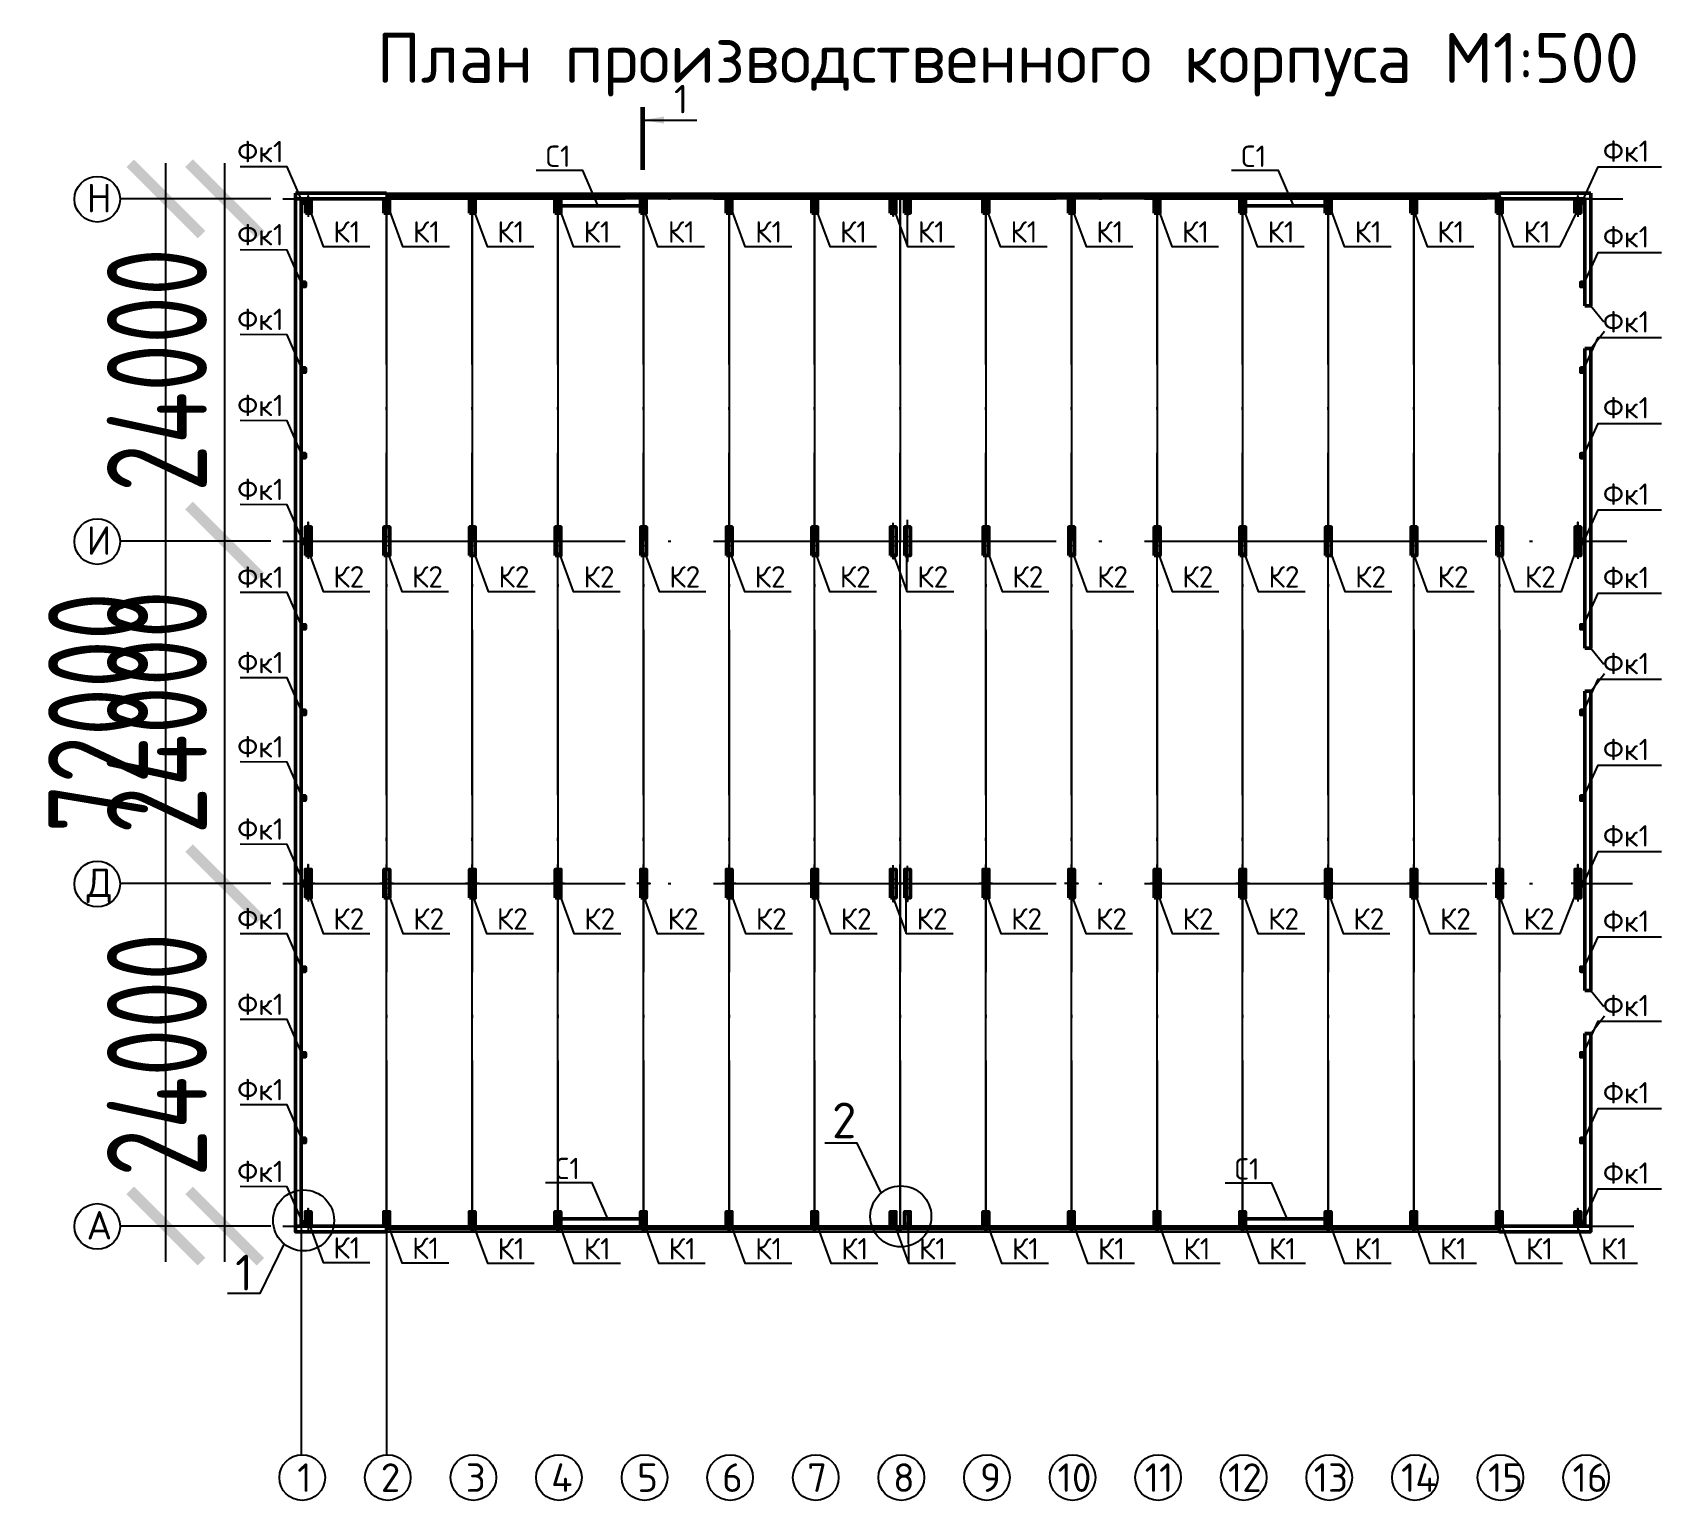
# Model space of a CAD drawing. Header units: millimetres. Extents: x -258526 to -95372, y 16759 to 83244.
# Drawn here: x -128558.4 to -128501.3, y 39764.4 to 39815.9 of the extents above; entities that cross this region are included whole.
import ezdxf

# ---------------------------------------------------------------- set-up
doc = ezdxf.new("R2010")
doc.units = ezdxf.units.MM
doc.header["$LTSCALE"] = 0.5
doc.linetypes.add('ACAD_ISO04W100', pattern=[30, 24, -3, 0, -3])
doc.layers.add('оси', color=7, linetype='ACAD_ISO04W100')
doc.layers.add('тонкие', color=7, linetype='Continuous')
for name, color, linetype, lineweight in [('ТОЛСТЫЕ', 1, 'Continuous', 50), ('ТОЛСТЫЕ3', 7, 'Continuous', 30), ('ТОНКИЕе', 7, 'Continuous', 25)]:
    doc.layers.add(name, color=color, linetype=linetype, lineweight=lineweight)
doc.layers.add('штрих', color=7, linetype='Continuous', lineweight=9, true_color=0x000000)
doc.styles.add('Наклонный', font='isocpeur.ttf', dxfattribs={"width": 0.7, "height": 3.5})
doc.styles.add('Наклонный 5', font='isocpeur.ttf', dxfattribs={"height": 7})
doc.dimstyles.new('СТРОИТЕЛЬНЫЙ', dxfattribs={"dimtxt": 3.5, "dimasz": 2.5, "dimexe": 1.25, "dimexo": 0.625, "dimtad": 1, "dimdec": 0, "dimlfac": 500, "dimdsep": 46, "dimtxsty": 'Наклонный', "dimblk1": 'ARCHTICK', "dimblk2": 'ARCHTICK', "dimsah": 1, "dimcen": 0, "dimdle": 1.25, "dimadec": 0, "dimazin": 0, "dimtfac": 0.75, "dimtdec": 0, "dimtmove": 0, "dimatfit": 3, "dimldrblk": 'ARCHTICK', "dimfxl": 1, "dimtolj": 1, "dimtzin": 0, "dimarcsym": 0})

msp = doc.modelspace()

# ---------------------------------------------------------------- texts
at = {"layer": 'ТОНКИЕе', "color": 0, "style": 'Наклонный 5'}
for s, width, insert, char_height, attachment_point in [('{\\Q0;План производственного корпуса М1:500}', 165.217572, (-128546.3071, 39815.8526), 1.75, 1), ('{\\Q0;1}', 1.25, (-128535.8869, 39814.0326), 1, 1), ('Фк1', 0.741749, (-128551.1985, 39812.0687), 0.75, 1), ('С1', 0.741749, (-128540.386, 39811.9051), 0.75, 1), ('С1', 0.741749, (-128516.0076, 39811.9051), 0.75, 1), ('Фк1', 0.741749, (-128503.3309, 39812.0829), 0.75, 1), ('{\\Q0;Н}', 1.25, (-128556.4773, 39810.5635), 1, 1), ('К1', 0.741749, (-128547.8288, 39809.2545), 0.75, 1), ('К1', 0.741749, (-128545.04, 39809.2545), 0.75, 1), ('К1', 0.741749, (-128542.0819, 39809.2545), 0.75, 1), ('К1', 0.741749, (-128539.0585, 39809.2545), 0.75, 1), ('К1', 0.741749, (-128536.1062, 39809.2545), 0.75, 1), ('К1', 0.741749, (-128533.0437, 39809.2545), 0.75, 1), ('К1', 0.741749, (-128530.0725, 39809.2545), 0.75, 1), ('К1', 0.741749, (-128527.3422, 39809.2545), 0.75, 1), ('К1', 0.741749, (-128524.0973, 39809.2545), 0.75, 1), ('К1', 0.741749, (-128521.087, 39809.2545), 0.75, 1), ('К1', 0.741749, (-128518.0827, 39809.2545), 0.75, 1), ('К1', 0.741749, (-128515.0854, 39809.2545), 0.75, 1), ('К1', 0.741749, (-128512.0361, 39809.2545), 0.75, 1), ('К1', 0.741749, (-128509.1364, 39809.2545), 0.75, 1), ('К1', 0.741749, (-128506.113, 39809.2545), 0.75, 1), ('Фк1', 0.741749, (-128551.1985, 39809.156), 0.75, 1), ('Фк1', 0.741749, (-128503.3309, 39809.0816), 0.75, 1), ('Фк1', 0.741749, (-128551.1985, 39806.1877), 0.75, 1), ('Фк1', 0.741749, (-128503.3309, 39806.1021), 0.75, 1), ('Фк1', 0.741749, (-128551.1985, 39803.1715), 0.75, 1), ('Фк1', 0.741749, (-128503.3309, 39803.0898), 0.75, 1), ('Фк1', 0.741749, (-128551.1985, 39800.2285), 0.75, 1), ('Фк1', 0.741749, (-128503.3309, 39800.0624), 0.75, 1), ('{\\Q0;И}', 1.25, (-128556.4773, 39798.5635), 1, 1), ('Фк1', 0.741749, (-128551.1985, 39797.1511), 0.75, 1), ('К2', 0.741749, (-128547.8288, 39797.165), 0.75, 1), ('К2', 0.741749, (-128545.0715, 39797.165), 0.75, 1), ('К2', 0.741749, (-128542.0398, 39797.165), 0.75, 1), ('К2', 0.741749, (-128539.0581, 39797.165), 0.75, 1), ('К2', 0.741749, (-128536.0539, 39797.165), 0.75, 1), ('К2', 0.741749, (-128533.0634, 39797.165), 0.75, 1), ('К2', 0.741749, (-128530.0789, 39797.165), 0.75, 1), ('К2', 0.741749, (-128527.3628, 39797.165), 0.75, 1), ('К2', 0.741749, (-128524.0294, 39797.165), 0.75, 1), ('К2', 0.741749, (-128521.0609, 39797.165), 0.75, 1), ('К2', 0.741749, (-128518.0704, 39797.165), 0.75, 1), ('К2', 0.741749, (-128515.0524, 39797.165), 0.75, 1), ('К2', 0.741749, (-128512.017, 39797.165), 0.75, 1), ('К2', 0.741749, (-128509.1257, 39797.165), 0.75, 1), ('К2', 0.741749, (-128506.0692, 39797.165), 0.75, 1), ('Фк1', 0.741749, (-128503.3309, 39797.1425), 0.75, 1), ('Фк1', 0.741749, (-128551.1985, 39794.1613), 0.75, 1), ('Фк1', 0.741749, (-128503.3309, 39794.1271), 0.75, 1), ('Фк1', 0.741749, (-128551.1985, 39791.2073), 0.75, 1), ('Фк1', 0.741749, (-128503.3309, 39791.114), 0.75, 1), ('Фк1', 0.741749, (-128551.1985, 39788.325), 0.75, 1), ('Фк1', 0.741749, (-128503.3309, 39788.0866), 0.75, 1), ('{\\Q0;Д}', 1.25, (-128556.4773, 39786.5635), 1, 1), ('Фк1', 0.741749, (-128551.1985, 39785.1864), 0.75, 1), ('К2', 0.741749, (-128547.8288, 39785.177), 0.75, 1), ('К2', 0.741749, (-128545.0299, 39785.177), 0.75, 1), ('К2', 0.741749, (-128542.0992, 39785.177), 0.75, 1), ('К2', 0.741749, (-128539.0365, 39785.177), 0.75, 1), ('К2', 0.741749, (-128536.1146, 39785.177), 0.75, 1), ('К2', 0.741749, (-128533.0227, 39785.177), 0.75, 1), ('К2', 0.741749, (-128530.048, 39785.177), 0.75, 1), ('К2', 0.741749, (-128527.3862, 39785.177), 0.75, 1), ('К2', 0.741749, (-128524.0745, 39785.177), 0.75, 1), ('К2', 0.741749, (-128521.0998, 39785.177), 0.75, 1), ('К2', 0.741749, (-128518.0665, 39785.177), 0.75, 1), ('К2', 0.741749, (-128515.0664, 39785.177), 0.75, 1), ('К2', 0.741749, (-128512.0771, 39785.177), 0.75, 1), ('К2', 0.741749, (-128509.0438, 39785.177), 0.75, 1), ('К2', 0.741749, (-128506.113, 39785.177), 0.75, 1), ('Фк1', 0.741749, (-128503.3309, 39785.0964), 0.75, 1), ('Фк1', 0.741749, (-128551.1985, 39782.1833), 0.75, 1), ('Фк1', 0.741749, (-128503.3309, 39782.1409), 0.75, 1), ('Фк1', 0.741749, (-128551.1985, 39779.1921), 0.75, 1), ('Фк1', 0.741749, (-128503.3309, 39779.0832), 0.75, 1), ('2', 1.590667, (-128530.3485, 39777.1153), 1.25, 7), ('Фк1', 0.741749, (-128551.1985, 39776.3251), 0.75, 1), ('С1', 0.741749, (-128540.0581, 39776.4293), 0.75, 1), ('С1', 0.741749, (-128516.2385, 39776.414), 0.75, 1), ('Фк1', 0.741749, (-128503.3309, 39776.2674), 0.75, 1), ('{\\Q0;А}', 1.25, (-128556.4773, 39774.5635), 1, 1), ('К1', 0.741749, (-128547.8288, 39773.6476), 0.75, 1), ('К1', 0.741749, (-128545.0692, 39773.6349), 0.75, 1), ('К1', 0.741749, (-128542.0703, 39773.6165), 0.75, 1), ('К1', 0.741749, (-128539.0531, 39773.6165), 0.75, 1), ('К1', 0.741749, (-128536.0747, 39773.6165), 0.75, 1), ('К1', 0.741749, (-128533.0474, 39773.6165), 0.75, 1), ('К1', 0.741749, (-128530.0293, 39773.6165), 0.75, 1), ('К1', 0.741749, (-128527.3054, 39773.6165), 0.75, 1), ('К1', 0.741749, (-128524.0463, 39773.6165), 0.75, 1), ('К1', 0.741749, (-128521.0317, 39773.6165), 0.75, 1), ('К1', 0.741749, (-128518.0318, 39773.6165), 0.75, 1), ('К1', 0.741749, (-128515.0364, 39773.6165), 0.75, 1), ('К1', 0.741749, (-128512.0367, 39773.6165), 0.75, 1), ('К1', 0.741749, (-128509.0505, 39773.6165), 0.75, 1), ('К1', 0.741749, (-128506.0296, 39773.6165), 0.75, 1), ('К1', 0.741749, (-128503.4072, 39773.6165), 0.75, 1), ('1', 1.590667, (-128551.2684, 39773.0306), 1.25, 1), ('{\\Q0;1}', 0.463183, (-128549.0902, 39765.7192), 1, 1), ('{\\Q0;2}', 0.463183, (-128546.1638, 39765.7192), 1, 1), ('{\\Q0;3}', 1.25, (-128543.1846, 39765.7192), 1, 1), ('{\\Q0;4}', 0.463183, (-128540.1921, 39765.7192), 1, 1), ('{\\Q0;5}', 1.25, (-128537.1787, 39765.7192), 1, 1), ('{\\Q0;6}', 1.25, (-128534.1997, 39765.7192), 1, 1), ('{\\Q0;7}', 0.463183, (-128531.2204, 39765.7192), 1, 1), ('{\\Q0;8}', 0.463183, (-128528.2076, 39765.7192), 1, 1), ('{\\Q0;9}', 0.463183, (-128525.1594, 39765.7192), 1, 1), ('{\\Q0;10}', 0.463183, (-128522.4428, 39765.7192), 1, 1), ('{\\Q0;11}', 0.463183, (-128519.388, 39765.7192), 1, 1), ('{\\Q0;12}', 0.463183, (-128516.4716, 39765.7192), 1, 1), ('{\\Q0;13}', 0.463183, (-128513.4649, 39765.7192), 1, 1), ('{\\Q0;14}', 0.463183, (-128510.4032, 39765.7192), 1, 1), ('{\\Q0;15}', 0.463183, (-128507.3554, 39765.7192), 1, 1), ('{\\Q0;16}', 0.463183, (-128504.3906, 39765.7192), 1, 1)]:
    msp.add_mtext_dynamic_manual_height_columns(s, width=width, gutter_width=8.75, heights=[0], dxfattribs=dict(at, insert=insert, char_height=char_height, attachment_point=attachment_point))

# ---------------------------------------------------------------- blocks, each defined once
blk = doc.blocks.new('_ArchTick')
at = {"color": 0, "linetype": 'ByBlock', "const_width": 0.15}
blk.add_lwpolyline([(-0.5, -0.5), (0.5, 0.5)], dxfattribs=at)
blk = doc.blocks.new('*D727')
at = {"layer": 'Defpoints', "color": 0, "transparency": 16777216}
for p in [(-128551.634, 39786.037), (-128550.462, 39786.037), (-128550.462, 39774.037)]:
    blk.add_point(p, dxfattribs=at)
at = {"layer": 'ТОНКИЕе', "color": 0, "lineweight": -2, "transparency": 16777216}
for p, q in [((-128551.634, 39772.787), (-128551.634, 39787.287)), ((-128551.087, 39786.037), (-128552.884, 39786.037)), ((-128551.087, 39774.037), (-128552.884, 39774.037))]:
    blk.add_line(p, q, dxfattribs=at)
at = {"layer": 'ТОНКИЕе', "color": 0, "lineweight": -2, "transparency": 16777216, "xscale": 2.5, "yscale": 2.5, "zscale": 2.5}
for p, rotation in [((-128551.634, 39786.037), 90), ((-128551.634, 39774.037), 270)]:
    blk.add_blockref('_ArchTick', p, dxfattribs=dict(at, rotation=rotation))
at = {"layer": 'ТОНКИЕе', "color": 0, "transparency": 16777216, "insert": (-128554.009, 39780.037), "char_height": 3.5, "attachment_point": 5, "rotation": 90, "style": 'Наклонный'}
blk.add_mtext('\\A1;24000', dxfattribs=at)
blk = doc.blocks.new('*D728')
at = {"layer": 'Defpoints', "color": 0, "transparency": 16777216}
for p in [(-128551.634, 39798.037), (-128550.462, 39798.037), (-128550.462, 39786.037)]:
    blk.add_point(p, dxfattribs=at)
at = {"layer": 'ТОНКИЕе', "color": 0, "lineweight": -2, "transparency": 16777216}
for p, q in [((-128551.634, 39784.787), (-128551.634, 39799.287)), ((-128551.087, 39798.037), (-128552.884, 39798.037)), ((-128551.087, 39786.037), (-128552.884, 39786.037))]:
    blk.add_line(p, q, dxfattribs=at)
at = {"layer": 'ТОНКИЕе', "color": 0, "lineweight": -2, "transparency": 16777216, "xscale": 2.5, "yscale": 2.5, "zscale": 2.5}
for p, rotation in [((-128551.634, 39798.037), 90), ((-128551.634, 39786.037), 270)]:
    blk.add_blockref('_ArchTick', p, dxfattribs=dict(at, rotation=rotation))
at = {"layer": 'ТОНКИЕе', "color": 0, "transparency": 16777216, "insert": (-128554.009, 39792.037), "char_height": 3.5, "attachment_point": 5, "rotation": 90, "style": 'Наклонный'}
blk.add_mtext('\\A1;24000', dxfattribs=at)
blk = doc.blocks.new('*D729')
at = {"layer": 'Defpoints', "color": 0, "transparency": 16777216}
for p in [(-128551.634, 39810.037), (-128550.462, 39810.037), (-128550.462, 39798.037)]:
    blk.add_point(p, dxfattribs=at)
at = {"layer": 'ТОНКИЕе', "color": 0, "lineweight": -2, "transparency": 16777216}
for p, q in [((-128551.634, 39796.787), (-128551.634, 39811.287)), ((-128551.087, 39810.037), (-128552.884, 39810.037)), ((-128551.087, 39798.037), (-128552.884, 39798.037))]:
    blk.add_line(p, q, dxfattribs=at)
at = {"layer": 'ТОНКИЕе', "color": 0, "lineweight": -2, "transparency": 16777216, "xscale": 2.5, "yscale": 2.5, "zscale": 2.5}
for p, rotation in [((-128551.634, 39810.037), 90), ((-128551.634, 39798.037), 270)]:
    blk.add_blockref('_ArchTick', p, dxfattribs=dict(at, rotation=rotation))
at = {"layer": 'ТОНКИЕе', "color": 0, "transparency": 16777216, "insert": (-128554.009, 39804.037), "char_height": 3.5, "attachment_point": 5, "rotation": 90, "style": 'Наклонный'}
blk.add_mtext('\\A1;24000', dxfattribs=at)
blk = doc.blocks.new('*D730')
at = {"layer": 'Defpoints', "color": 0, "transparency": 16777216}
for p in [(-128553.697, 39810.037), (-128550.462, 39810.037), (-128550.462, 39774.037)]:
    blk.add_point(p, dxfattribs=at)
at = {"layer": 'ТОНКИЕе', "color": 0, "lineweight": -2, "transparency": 16777216}
for p, q in [((-128553.697, 39772.787), (-128553.697, 39811.287)), ((-128551.087, 39810.037), (-128554.947, 39810.037)), ((-128551.087, 39774.037), (-128554.947, 39774.037))]:
    blk.add_line(p, q, dxfattribs=at)
at = {"layer": 'ТОНКИЕе', "color": 0, "lineweight": -2, "transparency": 16777216, "xscale": 2.5, "yscale": 2.5, "zscale": 2.5}
for p, rotation in [((-128553.697, 39810.037), 90), ((-128553.697, 39774.037), 270)]:
    blk.add_blockref('_ArchTick', p, dxfattribs=dict(at, rotation=rotation))
at = {"layer": 'ТОНКИЕе', "color": 0, "transparency": 16777216, "insert": (-128556.072, 39792.037), "char_height": 3.5, "attachment_point": 5, "rotation": 90, "style": 'Наклонный'}
blk.add_mtext('\\A1;72000', dxfattribs=at)

# ---------------------------------------------------------------- dimensions: what is measured, and where the dimension line sits
at = {"layer": 'ТОНКИЕе', "color": 0}
for base, p1, p2, text, picture, middle in [((-128553.6968, 39810.0366), (-128550.4617, 39774.0366), (-128550.4617, 39810.0366), '72000', '*D730', (-128556.0718, 39792.0366)), ((-128551.6343, 39810.0366), (-128550.4617, 39798.0366), (-128550.4617, 39810.0366), '24000', '*D729', (-128554.0093, 39804.0366)), ((-128551.6343, 39798.0366), (-128550.4617, 39786.0366), (-128550.4617, 39798.0366), '24000', '*D728', (-128554.0093, 39792.0366)), ((-128551.6343, 39786.0366), (-128550.4617, 39774.0366), (-128550.4617, 39786.0366), '24000', '*D727', (-128554.0093, 39780.0366))]:
    dim = msp.add_linear_dim(base=base, p1=p1, p2=p2, angle=90, text=text, dimstyle='СТРОИТЕЛЬНЫЙ', dxfattribs=at)
    dim.commit()
    dim.dimension.update_dxf_attribs({"geometry": picture, "text_midpoint": middle})

# ---------------------------------------------------------------- linework, layer by layer
at = {"layer": 'оси', "color": 0}
for points in [[(-128549.5967, 39810.0366), (-128502.6357, 39810.0366)], [(-128548.9578, 39810.0366), (-128548.9578, 39804.7866)], [(-128545.9578, 39774.0366), (-128545.9578, 39774.0366), (-128545.9578, 39810.0366)], [(-128545.9578, 39810.0366), (-128545.9578, 39774.0366)], [(-128542.9578, 39774.0366), (-128542.9578, 39774.0366), (-128542.9578, 39810.0366)], [(-128542.9578, 39810.0366), (-128542.9578, 39774.0366)], [(-128539.9578, 39774.0366), (-128539.9578, 39774.0366), (-128539.9578, 39810.0366)], [(-128539.9578, 39810.0366), (-128539.9578, 39774.0366)], [(-128536.9578, 39774.0366), (-128536.9578, 39774.0366), (-128536.9578, 39810.0366)], [(-128536.9578, 39810.0366), (-128536.9578, 39774.0366)], [(-128533.9578, 39774.0366), (-128533.9578, 39774.0366), (-128533.9578, 39810.0366)], [(-128533.9578, 39810.0366), (-128533.9578, 39774.0366)], [(-128530.9578, 39774.0366), (-128530.9578, 39774.0366), (-128530.9578, 39810.0366)], [(-128530.9578, 39810.0366), (-128530.9578, 39774.0366)], [(-128527.9578, 39774.0366), (-128527.9578, 39774.0366), (-128527.9578, 39810.0366)], [(-128527.9578, 39810.0366), (-128527.9578, 39774.0366)], [(-128524.9578, 39774.0366), (-128524.9578, 39774.0366), (-128524.9578, 39810.0366)], [(-128524.9578, 39810.0366), (-128524.9578, 39774.0366)], [(-128521.9578, 39774.0366), (-128521.9578, 39774.0366), (-128521.9578, 39810.0366)], [(-128521.9578, 39810.0366), (-128521.9578, 39774.0366)], [(-128518.9578, 39774.0366), (-128518.9578, 39774.0366), (-128518.9578, 39810.0366)], [(-128518.9578, 39810.0366), (-128518.9578, 39774.0366)], [(-128515.9578, 39774.0366), (-128515.9578, 39774.0366), (-128515.9578, 39810.0366)], [(-128515.9578, 39810.0366), (-128515.9578, 39774.0366)], [(-128512.9578, 39774.0366), (-128512.9578, 39774.0366), (-128512.9578, 39810.0366)], [(-128512.9578, 39810.0366), (-128512.9578, 39774.0366)], [(-128509.9578, 39774.0366), (-128509.9578, 39774.0366), (-128509.9578, 39810.0366)], [(-128509.9578, 39810.0366), (-128509.9578, 39774.0366)], [(-128506.9578, 39774.0366), (-128506.9578, 39774.0366), (-128506.9578, 39810.0366)], [(-128506.9578, 39810.0366), (-128506.9578, 39774.0366)], [(-128503.9578, 39806.2866), (-128503.9578, 39810.0366)], [(-128548.9578, 39804.7866), (-128548.9578, 39792.7866)], [(-128503.9578, 39794.2866), (-128503.9578, 39804.7866)], [(-128549.5967, 39798.0366), (-128502.4891, 39798.0366)], [(-128548.9578, 39792.7866), (-128548.9578, 39782.2866)], [(-128503.9578, 39782.2866), (-128503.9578, 39792.7866)], [(-128549.5967, 39786.0366), (-128502.2937, 39786.0366)], [(-128548.9578, 39780.7866), (-128548.9578, 39774.0366)], [(-128503.9578, 39774.0366), (-128503.9578, 39774.0366), (-128503.9578, 39780.7866)], [(-128549.5967, 39774.0366), (-128502.2451, 39774.0366)]]:
    msp.add_lwpolyline(points, dxfattribs=at)
at = {"layer": 'ТОЛСТЫЕ', "color": 0}
for p, q in [((-128549.1578, 39810.0366), (-128549.1578, 39810.2366)), ((-128548.9578, 39810.0366), (-128549.1578, 39810.0366)), ((-128549.1578, 39804.6996), (-128549.1578, 39810.0366)), ((-128548.9578, 39810.0366), (-128548.9578, 39804.7866)), ((-128503.9578, 39810.2366), (-128503.7578, 39810.2366)), ((-128503.7578, 39810.2366), (-128503.7578, 39809.9425)), ((-128503.7578, 39809.9425), (-128503.7578, 39810.0366)), ((-128549.1578, 39792.7866), (-128549.1578, 39804.7866)), ((-128548.9578, 39804.7866), (-128548.9578, 39792.7866)), ((-128549.1578, 39782.2866), (-128549.1578, 39792.7866)), ((-128548.9578, 39792.7866), (-128548.9578, 39780.7866)), ((-128549.1578, 39774.0366), (-128549.1578, 39782.2866)), ((-128548.9578, 39780.7866), (-128548.9578, 39774.0366)), ((-128548.9578, 39774.0366), (-128549.1578, 39774.0366))]:
    msp.add_line(p, q, dxfattribs=at)
at = {"layer": 'ТОЛСТЫЕ', "color": 0, "lineweight": 25}
for p, q in [((-128549.1578, 39810.2366), (-128503.9578, 39810.2366)), ((-128503.7578, 39810.0366), (-128548.9578, 39810.0366))]:
    msp.add_line(p, q, dxfattribs=at)
at = {"layer": 'ТОЛСТЫЕ', "color": 0}
for points in [[(-128545.9578, 39810.2366), (-128549.1578, 39810.2366)], [(-128548.9578, 39809.8866), (-128548.8078, 39809.8866), (-128548.8078, 39810.0366), (-128548.9578, 39810.0366), (-128548.9578, 39810.0366), (-128548.9578, 39809.8866), (-128548.8078, 39810.0366), (-128548.9578, 39810.0366), (-128548.8078, 39809.8866)], [(-128548.8078, 39809.5366), (-128548.8078, 39810.0366), (-128548.6078, 39810.0366), (-128548.6078, 39809.5366), (-128548.8078, 39809.5366)], [(-128546.0578, 39810.0366), (-128548.6078, 39810.0366)], [(-128546.0578, 39809.5366), (-128546.0578, 39810.0366), (-128545.8578, 39810.0366), (-128545.8578, 39809.5366), (-128546.0578, 39809.5366)], [(-128545.9578, 39810.0366), (-128545.9578, 39810.0866), (-128506.9578, 39810.0866), (-128506.9578, 39810.1366), (-128545.9578, 39810.1366)], [(-128543.0578, 39809.5366), (-128543.0578, 39810.0366), (-128542.8578, 39810.0366), (-128542.8578, 39809.5366), (-128543.0578, 39809.5366)], [(-128540.0578, 39809.5366), (-128540.0578, 39810.0366), (-128539.8578, 39810.0366), (-128539.8578, 39809.5366), (-128540.0578, 39809.5366)], [(-128537.0578, 39809.5366), (-128537.0578, 39810.0366), (-128536.8578, 39810.0366), (-128536.8578, 39809.5366), (-128537.0578, 39809.5366)], [(-128534.0578, 39809.5366), (-128534.0578, 39810.0366), (-128533.8578, 39810.0366), (-128533.8578, 39809.5366), (-128534.0578, 39809.5366)], [(-128531.0578, 39809.5366), (-128531.0578, 39810.0366), (-128530.8578, 39810.0366), (-128530.8578, 39809.5366), (-128531.0578, 39809.5366)], [(-128528.3078, 39809.5366), (-128528.3078, 39810.0366), (-128528.1078, 39810.0366), (-128528.1078, 39809.5366), (-128528.3078, 39809.5366)], [(-128527.8078, 39809.5366), (-128527.8078, 39810.0366), (-128527.6078, 39810.0366), (-128527.6078, 39809.5366), (-128527.8078, 39809.5366)], [(-128525.0578, 39809.5366), (-128525.0578, 39810.0366), (-128524.8578, 39810.0366), (-128524.8578, 39809.5366), (-128525.0578, 39809.5366)], [(-128522.0578, 39809.5366), (-128522.0578, 39810.0366), (-128521.8578, 39810.0366), (-128521.8578, 39809.5366), (-128522.0578, 39809.5366)], [(-128519.0578, 39809.5366), (-128519.0578, 39810.0366), (-128518.8578, 39810.0366), (-128518.8578, 39809.5366), (-128519.0578, 39809.5366)], [(-128516.0578, 39809.5366), (-128516.0578, 39810.0366), (-128515.8578, 39810.0366), (-128515.8578, 39809.5366), (-128516.0578, 39809.5366)], [(-128513.0578, 39809.5366), (-128513.0578, 39810.0366), (-128512.8578, 39810.0366), (-128512.8578, 39809.5366), (-128513.0578, 39809.5366)], [(-128510.0578, 39809.5366), (-128510.0578, 39810.0366), (-128509.8578, 39810.0366), (-128509.8578, 39809.5366), (-128510.0578, 39809.5366)], [(-128507.0578, 39809.5366), (-128507.0578, 39810.0366), (-128506.8578, 39810.0366), (-128506.8578, 39809.5366), (-128507.0578, 39809.5366)], [(-128506.9578, 39810.2366), (-128503.7578, 39810.2366)], [(-128506.8578, 39810.0366), (-128503.9578, 39810.0366)], [(-128504.3078, 39809.5366), (-128504.3078, 39810.0366), (-128504.1078, 39810.0366), (-128504.1078, 39809.5366), (-128504.3078, 39809.5366)], [(-128504.1078, 39809.8866), (-128503.9578, 39809.8866), (-128503.9578, 39810.0366), (-128504.1078, 39810.0366), (-128504.1078, 39810.0366), (-128504.1078, 39809.8866), (-128503.9578, 39810.0366), (-128504.1078, 39810.0366), (-128503.9578, 39809.8866)], [(-128503.9578, 39806.2866), (-128503.9578, 39810.0366)], [(-128503.7578, 39810.0366), (-128503.7578, 39806.2866)], [(-128539.8578, 39809.7866), (-128537.0578, 39809.7866)], [(-128515.8578, 39809.7866), (-128513.0578, 39809.7866)], [(-128548.9578, 39806.9616), (-128548.8078, 39806.9616), (-128548.8078, 39807.1116), (-128548.9578, 39807.1116), (-128548.9578, 39807.1116), (-128548.9578, 39806.9616), (-128548.8078, 39807.1116), (-128548.9578, 39807.1116), (-128548.8078, 39806.9616)], [(-128504.1078, 39806.9616), (-128503.9578, 39806.9616), (-128503.9578, 39807.1116), (-128504.1078, 39807.1116), (-128504.1078, 39807.1116), (-128504.1078, 39806.9616), (-128503.9578, 39807.1116), (-128504.1078, 39807.1116), (-128503.9578, 39806.9616)], [(-128503.9578, 39806.2866), (-128503.7555, 39806.2866), (-128503.7578, 39806.2866)], [(-128503.9578, 39794.2866), (-128503.9578, 39804.7866)], [(-128503.7578, 39804.7866), (-128503.9578, 39804.7866)], [(-128503.7578, 39804.7866), (-128503.7578, 39794.2866)], [(-128548.9578, 39803.9616), (-128548.8078, 39803.9616), (-128548.8078, 39804.1116), (-128548.9578, 39804.1116), (-128548.9578, 39804.1116), (-128548.9578, 39803.9616), (-128548.8078, 39804.1116), (-128548.9578, 39804.1116), (-128548.8078, 39803.9616)], [(-128504.1078, 39803.9616), (-128503.9578, 39803.9616), (-128503.9578, 39804.1116), (-128504.1078, 39804.1116), (-128504.1078, 39804.1116), (-128504.1078, 39803.9616), (-128503.9578, 39804.1116), (-128504.1078, 39804.1116), (-128503.9578, 39803.9616)], [(-128548.9578, 39800.9616), (-128548.8078, 39800.9616), (-128548.8078, 39801.1116), (-128548.9578, 39801.1116), (-128548.9578, 39801.1116), (-128548.9578, 39800.9616), (-128548.8078, 39801.1116), (-128548.9578, 39801.1116), (-128548.8078, 39800.9616)], [(-128504.1078, 39800.9616), (-128503.9578, 39800.9616), (-128503.9578, 39801.1116), (-128504.1078, 39801.1116), (-128504.1078, 39801.1116), (-128504.1078, 39800.9616), (-128503.9578, 39801.1116), (-128504.1078, 39801.1116), (-128503.9578, 39800.9616)], [(-128548.8016, 39797.5366), (-128548.6016, 39797.5366), (-128548.6016, 39798.5366), (-128548.8078, 39798.5366), (-128548.8078, 39797.5366)], [(-128546.0516, 39797.5366), (-128545.8516, 39797.5366), (-128545.8516, 39798.5366), (-128546.0516, 39798.5366), (-128546.0516, 39797.5366)], [(-128543.0516, 39797.5366), (-128542.8516, 39797.5366), (-128542.8516, 39798.5366), (-128543.0516, 39798.5366), (-128543.0516, 39797.5366)], [(-128540.0516, 39797.5366), (-128539.8516, 39797.5366), (-128539.8516, 39798.5366), (-128540.0516, 39798.5366), (-128540.0516, 39797.5366)], [(-128537.0516, 39797.5366), (-128536.8516, 39797.5366), (-128536.8516, 39798.5366), (-128537.0516, 39798.5366), (-128537.0516, 39797.5366)], [(-128534.0516, 39797.5366), (-128533.8516, 39797.5366), (-128533.8516, 39798.5366), (-128534.0516, 39798.5366), (-128534.0516, 39797.5366)], [(-128531.0516, 39797.5366), (-128530.8516, 39797.5366), (-128530.8516, 39798.5366), (-128531.0516, 39798.5366), (-128531.0516, 39797.5366)], [(-128528.3016, 39797.5366), (-128528.1016, 39797.5366), (-128528.1016, 39798.5366), (-128528.3016, 39798.5366), (-128528.3016, 39797.5366)], [(-128527.8016, 39797.5366), (-128527.6016, 39797.5366), (-128527.6016, 39798.5366), (-128527.8016, 39798.5366), (-128527.8016, 39797.5366)], [(-128525.0516, 39797.5366), (-128524.8516, 39797.5366), (-128524.8516, 39798.5366), (-128525.0516, 39798.5366), (-128525.0516, 39797.5366)], [(-128522.0516, 39797.5366), (-128521.8516, 39797.5366), (-128521.8516, 39798.5366), (-128522.0516, 39798.5366), (-128522.0516, 39797.5366)], [(-128519.0516, 39797.5366), (-128518.8516, 39797.5366), (-128518.8516, 39798.5366), (-128519.0516, 39798.5366), (-128519.0516, 39797.5366)], [(-128516.0516, 39797.5366), (-128515.8516, 39797.5366), (-128515.8516, 39798.5366), (-128516.0516, 39798.5366), (-128516.0516, 39797.5366)], [(-128513.0516, 39797.5366), (-128512.8516, 39797.5366), (-128512.8516, 39798.5366), (-128513.0516, 39798.5366), (-128513.0516, 39797.5366)], [(-128510.0516, 39797.5366), (-128509.8516, 39797.5366), (-128509.8516, 39798.5366), (-128510.0516, 39798.5366), (-128510.0516, 39797.5366)], [(-128507.0516, 39797.5366), (-128506.8516, 39797.5366), (-128506.8516, 39798.5366), (-128507.0516, 39798.5366), (-128507.0516, 39797.5366)], [(-128504.3016, 39797.5366), (-128504.1078, 39797.5366), (-128504.1078, 39798.5366), (-128504.3016, 39798.5366), (-128504.3016, 39797.5366)], [(-128548.9578, 39797.9616), (-128548.8078, 39797.9616), (-128548.8078, 39798.1116), (-128548.9578, 39798.1116), (-128548.9578, 39798.1116), (-128548.9578, 39797.9616), (-128548.8078, 39798.1116), (-128548.9578, 39798.1116), (-128548.8078, 39797.9616)], [(-128504.1078, 39797.9616), (-128503.9578, 39797.9616), (-128503.9578, 39798.1116), (-128504.1078, 39798.1116), (-128504.1078, 39798.1116), (-128504.1078, 39797.9616), (-128503.9578, 39798.1116), (-128504.1078, 39798.1116), (-128503.9578, 39797.9616)], [(-128548.9578, 39794.9616), (-128548.8078, 39794.9616), (-128548.8078, 39795.1116), (-128548.9578, 39795.1116), (-128548.9578, 39795.1116), (-128548.9578, 39794.9616), (-128548.8078, 39795.1116), (-128548.9578, 39795.1116), (-128548.8078, 39794.9616)], [(-128504.1078, 39794.9616), (-128503.9578, 39794.9616), (-128503.9578, 39795.1116), (-128504.1078, 39795.1116), (-128504.1078, 39795.1116), (-128504.1078, 39794.9616), (-128503.9578, 39795.1116), (-128504.1078, 39795.1116), (-128503.9578, 39794.9616)], [(-128503.9578, 39794.2866), (-128503.7555, 39794.2866), (-128503.7578, 39794.2866)], [(-128503.9578, 39782.2866), (-128503.9578, 39792.7866)], [(-128503.7578, 39792.7866), (-128503.9578, 39792.7866)], [(-128503.7578, 39792.7866), (-128503.7578, 39782.2866)], [(-128548.9578, 39791.9616), (-128548.8078, 39791.9616), (-128548.8078, 39792.1116), (-128548.9578, 39792.1116), (-128548.9578, 39792.1116), (-128548.9578, 39791.9616), (-128548.8078, 39792.1116), (-128548.9578, 39792.1116), (-128548.8078, 39791.9616)], [(-128504.1078, 39791.9616), (-128503.9578, 39791.9616), (-128503.9578, 39792.1116), (-128504.1078, 39792.1116), (-128504.1078, 39792.1116), (-128504.1078, 39791.9616), (-128503.9578, 39792.1116), (-128504.1078, 39792.1116), (-128503.9578, 39791.9616)], [(-128548.9578, 39788.9616), (-128548.8078, 39788.9616), (-128548.8078, 39789.1116), (-128548.9578, 39789.1116), (-128548.9578, 39789.1116), (-128548.9578, 39788.9616), (-128548.8078, 39789.1116), (-128548.9578, 39789.1116), (-128548.8078, 39788.9616)], [(-128504.1078, 39788.9616), (-128503.9578, 39788.9616), (-128503.9578, 39789.1116), (-128504.1078, 39789.1116), (-128504.1078, 39789.1116), (-128504.1078, 39788.9616), (-128503.9578, 39789.1116), (-128504.1078, 39789.1116), (-128503.9578, 39788.9616)], [(-128548.8016, 39785.5366), (-128548.6016, 39785.5366), (-128548.6016, 39786.5366), (-128548.8078, 39786.5366), (-128548.8078, 39785.5366)], [(-128546.0516, 39785.5366), (-128545.8516, 39785.5366), (-128545.8516, 39786.5366), (-128546.0516, 39786.5366), (-128546.0516, 39785.5366)], [(-128543.0516, 39785.5366), (-128542.8516, 39785.5366), (-128542.8516, 39786.5366), (-128543.0516, 39786.5366), (-128543.0516, 39785.5366)], [(-128540.0516, 39785.5366), (-128539.8516, 39785.5366), (-128539.8516, 39786.5366), (-128540.0516, 39786.5366), (-128540.0516, 39785.5366)], [(-128537.0516, 39785.5366), (-128536.8516, 39785.5366), (-128536.8516, 39786.5366), (-128537.0516, 39786.5366), (-128537.0516, 39785.5366)], [(-128534.0516, 39785.5366), (-128533.8516, 39785.5366), (-128533.8516, 39786.5366), (-128534.0516, 39786.5366), (-128534.0516, 39785.5366)], [(-128531.0516, 39785.5366), (-128530.8516, 39785.5366), (-128530.8516, 39786.5366), (-128531.0516, 39786.5366), (-128531.0516, 39785.5366)], [(-128528.3016, 39785.5366), (-128528.1016, 39785.5366), (-128528.1016, 39786.5366), (-128528.3016, 39786.5366), (-128528.3016, 39785.5366)], [(-128527.8016, 39785.5366), (-128527.6016, 39785.5366), (-128527.6016, 39786.5366), (-128527.8016, 39786.5366), (-128527.8016, 39785.5366)], [(-128525.0516, 39785.5366), (-128524.8516, 39785.5366), (-128524.8516, 39786.5366), (-128525.0516, 39786.5366), (-128525.0516, 39785.5366)], [(-128522.0516, 39785.5366), (-128521.8516, 39785.5366), (-128521.8516, 39786.5366), (-128522.0516, 39786.5366), (-128522.0516, 39785.5366)], [(-128519.0516, 39785.5366), (-128518.8516, 39785.5366), (-128518.8516, 39786.5366), (-128519.0516, 39786.5366), (-128519.0516, 39785.5366)], [(-128516.0516, 39785.5366), (-128515.8516, 39785.5366), (-128515.8516, 39786.5366), (-128516.0516, 39786.5366), (-128516.0516, 39785.5366)], [(-128513.0516, 39785.5366), (-128512.8516, 39785.5366), (-128512.8516, 39786.5366), (-128513.0516, 39786.5366), (-128513.0516, 39785.5366)], [(-128510.0516, 39785.5366), (-128509.8516, 39785.5366), (-128509.8516, 39786.5366), (-128510.0516, 39786.5366), (-128510.0516, 39785.5366)], [(-128507.0516, 39785.5366), (-128506.8516, 39785.5366), (-128506.8516, 39786.5366), (-128507.0516, 39786.5366), (-128507.0516, 39785.5366)], [(-128504.3016, 39785.5366), (-128504.1078, 39785.5366), (-128504.1078, 39786.5366), (-128504.3016, 39786.5366), (-128504.3016, 39785.5366)], [(-128548.9578, 39785.9616), (-128548.8078, 39785.9616), (-128548.8078, 39786.1116), (-128548.9578, 39786.1116), (-128548.9578, 39786.1116), (-128548.9578, 39785.9616), (-128548.8078, 39786.1116), (-128548.9578, 39786.1116), (-128548.8078, 39785.9616)], [(-128504.1078, 39785.9616), (-128503.9578, 39785.9616), (-128503.9578, 39786.1116), (-128504.1078, 39786.1116), (-128504.1078, 39786.1116), (-128504.1078, 39785.9616), (-128503.9578, 39786.1116), (-128504.1078, 39786.1116), (-128503.9578, 39785.9616)], [(-128548.9578, 39782.9616), (-128548.8078, 39782.9616), (-128548.8078, 39783.1116), (-128548.9578, 39783.1116), (-128548.9578, 39783.1116), (-128548.9578, 39782.9616), (-128548.8078, 39783.1116), (-128548.9578, 39783.1116), (-128548.8078, 39782.9616)], [(-128504.1078, 39782.9616), (-128503.9578, 39782.9616), (-128503.9578, 39783.1116), (-128504.1078, 39783.1116), (-128504.1078, 39783.1116), (-128504.1078, 39782.9616), (-128503.9578, 39783.1116), (-128504.1078, 39783.1116), (-128503.9578, 39782.9616)], [(-128503.9578, 39782.2866), (-128503.7555, 39782.2866), (-128503.7578, 39782.2866)], [(-128503.7578, 39780.7866), (-128503.7578, 39774.0366), (-128503.9578, 39774.0366), (-128503.9578, 39780.7866)], [(-128503.9578, 39780.0366), (-128503.9578, 39780.7866)], [(-128503.7578, 39780.7866), (-128503.9578, 39780.7866)], [(-128548.9578, 39779.9616), (-128548.8078, 39779.9616), (-128548.8078, 39780.1116), (-128548.9578, 39780.1116), (-128548.9578, 39780.1116), (-128548.9578, 39779.9616), (-128548.8078, 39780.1116), (-128548.9578, 39780.1116), (-128548.8078, 39779.9616)], [(-128504.1078, 39779.9616), (-128503.9578, 39779.9616), (-128503.9578, 39780.1116), (-128504.1078, 39780.1116), (-128504.1078, 39780.1116), (-128504.1078, 39779.9616), (-128503.9578, 39780.1116), (-128504.1078, 39780.1116), (-128503.9578, 39779.9616)], [(-128548.9578, 39776.9616), (-128548.8078, 39776.9616), (-128548.8078, 39777.1116), (-128548.9578, 39777.1116), (-128548.9578, 39777.1116), (-128548.9578, 39776.9616), (-128548.8078, 39777.1116), (-128548.9578, 39777.1116), (-128548.8078, 39776.9616)], [(-128504.1078, 39776.9616), (-128503.9578, 39776.9616), (-128503.9578, 39777.1116), (-128504.1078, 39777.1116), (-128504.1078, 39777.1116), (-128504.1078, 39776.9616), (-128503.9578, 39777.1116), (-128504.1078, 39777.1116), (-128503.9578, 39776.9616)], [(-128546.0578, 39774.0366), (-128546.0578, 39774.5366), (-128545.8578, 39774.5366), (-128545.8578, 39774.0366), (-128546.0578, 39774.0366)], [(-128543.0578, 39774.0366), (-128543.0578, 39774.5366), (-128542.8578, 39774.5366), (-128542.8578, 39774.0366), (-128543.0578, 39774.0366)], [(-128540.0578, 39774.0366), (-128540.0578, 39774.5366), (-128539.8578, 39774.5366), (-128539.8578, 39774.0366), (-128540.0578, 39774.0366)], [(-128537.0578, 39774.0366), (-128537.0578, 39774.5366), (-128536.8578, 39774.5366), (-128536.8578, 39774.0366), (-128537.0578, 39774.0366)], [(-128534.0578, 39774.0366), (-128534.0578, 39774.5366), (-128533.8578, 39774.5366), (-128533.8578, 39774.0366), (-128534.0578, 39774.0366)], [(-128531.0578, 39774.0366), (-128531.0578, 39774.5366), (-128530.8578, 39774.5366), (-128530.8578, 39774.0366), (-128531.0578, 39774.0366)], [(-128528.3078, 39774.0366), (-128528.3078, 39774.5366), (-128528.1078, 39774.5366), (-128528.1078, 39774.0366), (-128528.3078, 39774.0366)], [(-128527.8078, 39774.0366), (-128527.8078, 39774.5366), (-128527.6078, 39774.5366), (-128527.6078, 39774.0366), (-128527.8078, 39774.0366)], [(-128525.0578, 39774.0366), (-128525.0578, 39774.5366), (-128524.8578, 39774.5366), (-128524.8578, 39774.0366), (-128525.0578, 39774.0366)], [(-128522.0578, 39774.0366), (-128522.0578, 39774.5366), (-128521.8578, 39774.5366), (-128521.8578, 39774.0366), (-128522.0578, 39774.0366)], [(-128519.0578, 39774.0366), (-128519.0578, 39774.5366), (-128518.8578, 39774.5366), (-128518.8578, 39774.0366), (-128519.0578, 39774.0366)], [(-128516.0578, 39774.0366), (-128516.0578, 39774.5366), (-128515.8578, 39774.5366), (-128515.8578, 39774.0366), (-128516.0578, 39774.0366)], [(-128513.0578, 39774.0366), (-128513.0578, 39774.5366), (-128512.8578, 39774.5366), (-128512.8578, 39774.0366), (-128513.0578, 39774.0366)], [(-128510.0578, 39774.0366), (-128510.0578, 39774.5366), (-128509.8578, 39774.5366), (-128509.8578, 39774.0366), (-128510.0578, 39774.0366)], [(-128507.0578, 39774.0366), (-128507.0578, 39774.5366), (-128506.8578, 39774.5366), (-128506.8578, 39774.0366), (-128507.0578, 39774.0366)], [(-128504.3078, 39774.0366), (-128504.3078, 39774.5366), (-128504.1078, 39774.5366), (-128504.1078, 39774.0366), (-128504.3078, 39774.0366)], [(-128548.6078, 39774.0366), (-128545.9578, 39774.0366), (-128545.9578, 39773.8366), (-128549.1578, 39773.8366), (-128549.1578, 39774.0366)], [(-128548.9578, 39774.0366), (-128548.8078, 39774.0366), (-128548.8078, 39774.1866), (-128548.9578, 39774.1866), (-128548.9578, 39774.1866), (-128548.9578, 39774.0366), (-128548.8078, 39774.1866), (-128548.9578, 39774.1866), (-128548.8078, 39774.0366)], [(-128545.9578, 39773.8366), (-128545.9578, 39774.0366)], [(-128506.9578, 39774.0366), (-128506.9578, 39773.9866), (-128545.9578, 39773.9866), (-128545.9578, 39773.9366), (-128506.9578, 39773.9366)], [(-128542.9578, 39773.8366), (-128542.9578, 39774.0366)], [(-128539.9578, 39773.8366), (-128539.9578, 39774.0366)], [(-128539.8578, 39774.2866), (-128537.0578, 39774.2866)], [(-128536.9578, 39773.8366), (-128536.9578, 39774.0366)], [(-128533.9578, 39773.8366), (-128533.9578, 39774.0366)], [(-128530.9578, 39773.8366), (-128530.9578, 39774.0366)], [(-128527.9578, 39773.8366), (-128527.9578, 39774.0366)], [(-128524.9578, 39773.8366), (-128524.9578, 39774.0366)], [(-128521.9578, 39773.8366), (-128521.9578, 39774.0366)], [(-128518.9578, 39773.8366), (-128518.9578, 39774.0366)], [(-128515.9578, 39773.8366), (-128515.9578, 39774.0366)], [(-128515.8578, 39774.2866), (-128513.0578, 39774.2866)], [(-128512.9578, 39773.8366), (-128512.9578, 39774.0366)], [(-128509.9578, 39773.8366), (-128509.9578, 39774.0366)], [(-128506.9578, 39773.8366), (-128506.9578, 39774.0366)], [(-128503.7578, 39774.0366), (-128503.7578, 39773.8366), (-128506.9578, 39773.8366), (-128506.9578, 39774.0366), (-128504.1078, 39774.0366)], [(-128504.1078, 39774.0366), (-128503.9578, 39774.0366), (-128503.9578, 39774.1866), (-128504.1078, 39774.1866), (-128504.1078, 39774.1866), (-128504.1078, 39774.0366), (-128503.9578, 39774.1866), (-128504.1078, 39774.1866), (-128503.9578, 39774.0366)]]:
    msp.add_lwpolyline(points, dxfattribs=at)
at = {"layer": 'ТОЛСТЫЕ', "color": 0, "lineweight": 50}
msp.add_lwpolyline([(-128548.8078, 39774.0366), (-128548.8078, 39774.5366), (-128548.6078, 39774.5366), (-128548.6078, 39774.0366), (-128548.8078, 39774.0366)], dxfattribs=at)
at = {"layer": 'ТОЛСТЫЕ', "color": 0, "lineweight": 25}
msp.add_lwpolyline([(-128549.1578, 39774.0366), (-128549.1578, 39773.8366), (-128503.7578, 39773.8366), (-128503.7578, 39774.0366), (-128549.1578, 39774.0366)], dxfattribs=at)
at = {"layer": 'ТОЛСТЫЕ3', "color": 0}
for points in [[(-128545.9578, 39810.0366), (-128545.9578, 39810.2366)], [(-128542.9578, 39810.0366), (-128542.9578, 39810.2366)], [(-128539.9578, 39810.0366), (-128539.9578, 39810.2366)], [(-128536.9578, 39810.0366), (-128536.9578, 39810.2366)], [(-128533.9578, 39810.0366), (-128533.9578, 39810.2366)], [(-128530.9578, 39810.0366), (-128530.9578, 39810.2366)], [(-128527.9578, 39810.0366), (-128527.9578, 39810.2366)], [(-128524.9578, 39810.0366), (-128524.9578, 39810.2366)], [(-128521.9578, 39810.0366), (-128521.9578, 39810.2366)], [(-128518.9578, 39810.0366), (-128518.9578, 39810.2366)], [(-128515.9578, 39810.0366), (-128515.9578, 39810.2366)], [(-128512.9578, 39810.0366), (-128512.9578, 39810.2366)], [(-128509.9578, 39810.0366), (-128509.9578, 39810.2366)], [(-128506.9578, 39810.0366), (-128506.9578, 39810.2366)]]:
    msp.add_lwpolyline(points, dxfattribs=at)
at = {"layer": 'тонкие', "color": 0}
for points in [[(-128548.8078, 39809.5366), (-128548.7078, 39809.5366), (-128548.7078, 39810.1464), (-128548.7078, 39809.4009)], [(-128546.0578, 39809.5366), (-128545.9578, 39809.5366), (-128545.9578, 39810.1464), (-128545.9578, 39809.4009)], [(-128543.0578, 39809.5366), (-128542.9578, 39809.5366), (-128542.9578, 39810.1464), (-128542.9578, 39809.4009)], [(-128540.0578, 39809.5366), (-128539.9578, 39809.5366), (-128539.9578, 39810.1464), (-128539.9578, 39809.4009)], [(-128537.0578, 39809.5366), (-128536.9578, 39809.5366), (-128536.9578, 39810.1464), (-128536.9578, 39809.4009)], [(-128534.0578, 39809.5366), (-128533.9578, 39809.5366), (-128533.9578, 39810.1464), (-128533.9578, 39809.4009)], [(-128531.0578, 39809.5366), (-128530.9578, 39809.5366), (-128530.9578, 39810.1464), (-128530.9578, 39809.4009)], [(-128525.0578, 39809.5366), (-128524.9578, 39809.5366), (-128524.9578, 39810.1464), (-128524.9578, 39809.4009)], [(-128522.0578, 39809.5366), (-128521.9578, 39809.5366), (-128521.9578, 39810.1464), (-128521.9578, 39809.4009)], [(-128519.0578, 39809.5366), (-128518.9578, 39809.5366), (-128518.9578, 39810.1464), (-128518.9578, 39809.4009)], [(-128516.0578, 39809.5366), (-128515.9578, 39809.5366), (-128515.9578, 39810.1464), (-128515.9578, 39809.4009)], [(-128513.0578, 39809.5366), (-128512.9578, 39809.5366), (-128512.9578, 39810.1464), (-128512.9578, 39809.4009)], [(-128510.0578, 39809.5366), (-128509.9578, 39809.5366), (-128509.9578, 39810.1464), (-128509.9578, 39809.4009)], [(-128507.0578, 39809.5366), (-128506.9578, 39809.5366), (-128506.9578, 39810.1464), (-128506.9578, 39809.4009)], [(-128504.3078, 39809.5366), (-128504.2078, 39809.5366), (-128504.2078, 39810.1464), (-128504.2078, 39809.4009)], [(-128548.7078, 39798.0366), (-128548.7078, 39798.7075), (-128548.7078, 39797.4147)], [(-128504.2078, 39798.0366), (-128504.2078, 39798.7075), (-128504.2078, 39797.4147)], [(-128548.7078, 39786.0366), (-128548.7078, 39786.7075), (-128548.7078, 39785.4147)], [(-128545.9578, 39786.0366), (-128545.9578, 39786.7075), (-128545.9578, 39785.4147)], [(-128542.9578, 39786.0366), (-128542.9578, 39786.7075), (-128542.9578, 39785.4147)], [(-128539.9578, 39786.0366), (-128539.9578, 39786.7075), (-128539.9578, 39785.4147)], [(-128536.9578, 39786.0366), (-128536.9578, 39786.7075), (-128536.9578, 39785.4147)], [(-128533.9578, 39786.0366), (-128533.9578, 39786.7075), (-128533.9578, 39785.4147)], [(-128530.9578, 39786.0366), (-128530.9578, 39786.7075), (-128530.9578, 39785.4147)], [(-128527.9578, 39786.0366), (-128527.9578, 39786.7075), (-128527.9578, 39785.4147)], [(-128524.9578, 39786.0366), (-128524.9578, 39786.7075), (-128524.9578, 39785.4147)], [(-128521.9578, 39786.0366), (-128521.9578, 39786.7075), (-128521.9578, 39785.4147)], [(-128518.9578, 39786.0366), (-128518.9578, 39786.7075), (-128518.9578, 39785.4147)], [(-128515.9578, 39786.0366), (-128515.9578, 39786.7075), (-128515.9578, 39785.4147)], [(-128512.9578, 39786.0366), (-128512.9578, 39786.7075), (-128512.9578, 39785.4147)], [(-128509.9578, 39786.0366), (-128509.9578, 39786.7075), (-128509.9578, 39785.4147)], [(-128506.9578, 39786.0366), (-128506.9578, 39786.7075), (-128506.9578, 39785.4147)], [(-128504.2078, 39786.0366), (-128504.2078, 39786.7075), (-128504.2078, 39785.4147)], [(-128548.9578, 39786.0366), (-128548.7078, 39786.0366), (-128548.7078, 39786.1224), (-128548.7078, 39785.9397)], [(-128548.8016, 39786.0366), (-128548.4708, 39786.0366), (-128548.9448, 39786.0366)], [(-128546.0516, 39786.0366), (-128545.7208, 39786.0366), (-128546.1948, 39786.0366)], [(-128543.0516, 39786.0366), (-128542.7208, 39786.0366), (-128543.1948, 39786.0366)], [(-128540.0516, 39786.0366), (-128539.7208, 39786.0366), (-128540.1948, 39786.0366)], [(-128537.0516, 39786.0366), (-128536.7208, 39786.0366), (-128537.1948, 39786.0366)], [(-128534.0516, 39786.0366), (-128533.7208, 39786.0366), (-128534.1948, 39786.0366)], [(-128531.0516, 39786.0366), (-128530.7208, 39786.0366), (-128531.1948, 39786.0366)], [(-128528.0516, 39786.0366), (-128527.7208, 39786.0366), (-128528.1948, 39786.0366)], [(-128525.0516, 39786.0366), (-128524.7208, 39786.0366), (-128525.1948, 39786.0366)], [(-128522.0516, 39786.0366), (-128521.7208, 39786.0366), (-128522.1948, 39786.0366)], [(-128519.0516, 39786.0366), (-128518.7208, 39786.0366), (-128519.1948, 39786.0366)], [(-128516.0516, 39786.0366), (-128515.7208, 39786.0366), (-128516.1948, 39786.0366)], [(-128513.0516, 39786.0366), (-128512.7208, 39786.0366), (-128513.1948, 39786.0366)], [(-128510.0516, 39786.0366), (-128509.7208, 39786.0366), (-128510.1948, 39786.0366)], [(-128507.0516, 39786.0366), (-128506.7208, 39786.0366), (-128507.1948, 39786.0366)], [(-128504.3016, 39786.0366), (-128503.9708, 39786.0366), (-128504.4448, 39786.0366)], [(-128503.9578, 39786.0366), (-128504.2078, 39786.0366), (-128504.2078, 39786.2153), (-128504.2078, 39785.927)], [(-128548.9578, 39774.0366), (-128548.7078, 39774.0366), (-128548.7078, 39774.6464), (-128548.7078, 39773.9009)], [(-128546.2078, 39774.0366), (-128545.9578, 39774.0366), (-128545.9578, 39774.6464), (-128545.9578, 39773.9009)], [(-128543.2078, 39774.0366), (-128542.9578, 39774.0366), (-128542.9578, 39774.6464), (-128542.9578, 39773.9009)], [(-128540.2078, 39774.0366), (-128539.9578, 39774.0366), (-128539.9578, 39774.6464), (-128539.9578, 39773.9009)], [(-128537.2078, 39774.0366), (-128536.9578, 39774.0366), (-128536.9578, 39774.6464), (-128536.9578, 39773.9009)], [(-128534.2078, 39774.0366), (-128533.9578, 39774.0366), (-128533.9578, 39774.6464), (-128533.9578, 39773.9009)], [(-128531.2078, 39774.0366), (-128530.9578, 39774.0366), (-128530.9578, 39774.6464), (-128530.9578, 39773.9009)], [(-128528.2078, 39774.0366), (-128527.9578, 39774.0366), (-128527.9578, 39774.6464), (-128527.9578, 39773.9009)], [(-128525.2078, 39774.0366), (-128524.9578, 39774.0366), (-128524.9578, 39774.6464), (-128524.9578, 39773.9009)], [(-128522.2078, 39774.0366), (-128521.9578, 39774.0366), (-128521.9578, 39774.6464), (-128521.9578, 39773.9009)], [(-128519.2078, 39774.0366), (-128518.9578, 39774.0366), (-128518.9578, 39774.6464), (-128518.9578, 39773.9009)], [(-128516.2078, 39774.0366), (-128515.9578, 39774.0366), (-128515.9578, 39774.6464), (-128515.9578, 39773.9009)], [(-128513.2078, 39774.0366), (-128512.9578, 39774.0366), (-128512.9578, 39774.6464), (-128512.9578, 39773.9009)], [(-128510.2078, 39774.0366), (-128509.9578, 39774.0366), (-128509.9578, 39774.6464), (-128509.9578, 39773.9009)], [(-128507.2078, 39774.0366), (-128506.9578, 39774.0366), (-128506.9578, 39774.6464), (-128506.9578, 39773.9009)], [(-128504.4578, 39774.0366), (-128504.2078, 39774.0366), (-128504.2078, 39774.6464), (-128504.2078, 39773.9009)], [(-128503.9578, 39774.0366), (-128504.2078, 39774.0366), (-128504.2078, 39774.6495)]]:
    msp.add_lwpolyline(points, dxfattribs=at)
at = {"layer": 'ТОНКИЕе', "color": 0, "lineweight": 60}
msp.add_lwpolyline([(-128536.9932, 39813.2525), (-128536.9932, 39811.0503)], dxfattribs=at)
at = {"layer": 'ТОНКИЕе', "color": 0}
msp.add_lwpolyline([(-128536.9932, 39812.7985, 0.25, 0.25, 0), (-128536.9932, 39812.7985, 0, 0.25, 0), (-128536.237, 39812.7985, 0.25, 0.25, 0)], format="xyseb", dxfattribs=at)
for points in [[(-128536.9932, 39812.7985), (-128535.0873, 39812.7985)], [(-128548.898, 39809.892), (-128549.4479, 39811.1558), (-128551.0884, 39811.1622)], [(-128538.53, 39809.762), (-128539.0799, 39811.0258), (-128540.7203, 39811.0322)], [(-128514.1515, 39809.762), (-128514.7015, 39811.0258), (-128516.3419, 39811.0322)], [(-128504.0331, 39809.9748), (-128503.5003, 39811.1588), (-128501.2779, 39811.1588)], [(-128550.0227, 39810.0366), (-128555.2968, 39810.0366)], [(-128528.2078, 39809.5366), (-128528.2078, 39809.4341), (-128528.2078, 39810.0366)], [(-128527.7078, 39809.5366), (-128527.7078, 39809.4243), (-128527.7078, 39810.0366)], [(-128548.6906, 39809.7474), (-128548.1863, 39808.3702), (-128546.5433, 39808.3702)], [(-128545.9018, 39809.7474), (-128545.3975, 39808.3702), (-128543.7545, 39808.3702)], [(-128542.9437, 39809.7474), (-128542.4394, 39808.3702), (-128540.7964, 39808.3702)], [(-128539.9203, 39809.7474), (-128539.416, 39808.3702), (-128537.773, 39808.3702)], [(-128536.968, 39809.7474), (-128536.4637, 39808.3702), (-128534.8207, 39808.3702)], [(-128533.9055, 39809.7474), (-128533.4012, 39808.3702), (-128531.7582, 39808.3702)], [(-128530.9343, 39809.7474), (-128530.43, 39808.3702), (-128528.787, 39808.3702)], [(-128528.204, 39809.7474), (-128527.6997, 39808.3702), (-128526.0567, 39808.3702)], [(-128527.6997, 39808.3702), (-128527.6997, 39809.6929)], [(-128524.9591, 39809.7474), (-128524.4548, 39808.3702), (-128522.8118, 39808.3702)], [(-128521.9488, 39809.7474), (-128521.4445, 39808.3702), (-128519.8015, 39808.3702)], [(-128518.9445, 39809.7474), (-128518.4402, 39808.3702), (-128516.7973, 39808.3702)], [(-128515.9472, 39809.7474), (-128515.4429, 39808.3702), (-128513.8, 39808.3702)], [(-128512.8979, 39809.7474), (-128512.3935, 39808.3702), (-128510.7506, 39808.3702)], [(-128509.9982, 39809.7474), (-128509.4939, 39808.3702), (-128507.8509, 39808.3702)], [(-128506.9748, 39809.7474), (-128506.4705, 39808.3702), (-128504.8275, 39808.3702)], [(-128504.8275, 39808.3702), (-128504.2078, 39809.6366)], [(-128548.898, 39806.9793), (-128549.4479, 39808.2431), (-128551.0884, 39808.2494)], [(-128504.0331, 39806.9735), (-128503.5003, 39808.1575), (-128501.2779, 39808.1575)], [(-128503.7555, 39806.2866), (-128503.2932, 39805.7316)], [(-128548.898, 39804.011), (-128549.4479, 39805.2748), (-128551.0884, 39805.2811)], [(-128503.7578, 39804.7866), (-128503.278, 39805.4052)], [(-128504.0331, 39803.994), (-128503.5003, 39805.178), (-128501.2779, 39805.178)], [(-128548.898, 39800.9948), (-128549.4479, 39802.2586), (-128551.0884, 39802.265)], [(-128504.0331, 39800.9817), (-128503.5003, 39802.1657), (-128501.2779, 39802.1657)], [(-128548.898, 39798.0518), (-128549.4479, 39799.3156), (-128551.0884, 39799.3219)], [(-128504.0331, 39797.9543), (-128503.5003, 39799.1383), (-128501.2779, 39799.1383)], [(-128528.2016, 39797.5366), (-128528.2016, 39797.4173), (-128528.2016, 39798.683)], [(-128527.7016, 39797.5366), (-128527.7016, 39797.3317), (-128527.7016, 39798.784)], [(-128550.0227, 39798.0366), (-128555.2968, 39798.0366)], [(-128504.7837, 39796.2806), (-128504.2078, 39797.8866)], [(-128548.6906, 39797.6579), (-128548.1863, 39796.2806), (-128546.5433, 39796.2806)], [(-128545.9333, 39797.6579), (-128545.4289, 39796.2806), (-128543.786, 39796.2806)], [(-128542.9016, 39797.6579), (-128542.3973, 39796.2806), (-128540.7543, 39796.2806)], [(-128539.9199, 39797.6579), (-128539.4156, 39796.2806), (-128537.7726, 39796.2806)], [(-128536.9157, 39797.6579), (-128536.4114, 39796.2806), (-128534.7684, 39796.2806)], [(-128533.9252, 39797.6579), (-128533.4209, 39796.2806), (-128531.7779, 39796.2806)], [(-128530.9407, 39797.6579), (-128530.4364, 39796.2806), (-128528.7935, 39796.2806)], [(-128528.2246, 39797.6579), (-128527.7203, 39796.2806), (-128526.0773, 39796.2806)], [(-128527.7203, 39796.2806), (-128527.7203, 39797.6931)], [(-128524.8912, 39797.6579), (-128524.3869, 39796.2806), (-128522.7439, 39796.2806)], [(-128521.9227, 39797.6579), (-128521.4183, 39796.2806), (-128519.7754, 39796.2806)], [(-128518.9322, 39797.6579), (-128518.4278, 39796.2806), (-128516.7849, 39796.2806)], [(-128515.9142, 39797.6579), (-128515.4099, 39796.2806), (-128513.767, 39796.2806)], [(-128512.8788, 39797.6579), (-128512.3745, 39796.2806), (-128510.7316, 39796.2806)], [(-128509.9875, 39797.6579), (-128509.4832, 39796.2806), (-128507.8402, 39796.2806)], [(-128506.931, 39797.6579), (-128506.4267, 39796.2806), (-128504.7837, 39796.2806)], [(-128548.898, 39794.9744), (-128549.4479, 39796.2382), (-128551.0884, 39796.2445)], [(-128504.0331, 39795.0344), (-128503.5003, 39796.2184), (-128501.2779, 39796.2184)], [(-128503.7555, 39794.2866), (-128503.2932, 39793.7316)], [(-128503.7578, 39792.7866), (-128503.278, 39793.4052)], [(-128548.898, 39791.9846), (-128549.4479, 39793.2484), (-128551.0884, 39793.2548)], [(-128504.0331, 39792.019), (-128503.5003, 39793.203), (-128501.2779, 39793.203)], [(-128548.898, 39789.0306), (-128549.4479, 39790.2944), (-128551.0884, 39790.3008)], [(-128504.0331, 39789.0058), (-128503.5003, 39790.1898), (-128501.2779, 39790.1898)], [(-128548.898, 39786.1483), (-128549.4479, 39787.412), (-128551.0884, 39787.4184)], [(-128504.0331, 39785.9785), (-128503.5003, 39787.1625), (-128501.2779, 39787.1625)], [(-128528.2016, 39785.5366), (-128528.2016, 39785.3962), (-128528.2016, 39786.6871)], [(-128527.7016, 39785.5366), (-128527.7016, 39785.4116), (-128527.7016, 39786.6641)], [(-128550.0227, 39786.0366), (-128555.2968, 39786.0366)], [(-128504.8275, 39784.2927), (-128504.2016, 39785.8866)], [(-128548.6906, 39785.6699), (-128548.1863, 39784.2927), (-128546.5433, 39784.2927)], [(-128545.8917, 39785.6699), (-128545.3874, 39784.2927), (-128543.7444, 39784.2927)], [(-128542.961, 39785.6699), (-128542.4567, 39784.2927), (-128540.8137, 39784.2927)], [(-128539.8983, 39785.6699), (-128539.394, 39784.2927), (-128537.7511, 39784.2927)], [(-128536.9764, 39785.6699), (-128536.4721, 39784.2927), (-128534.8291, 39784.2927)], [(-128533.8845, 39785.6699), (-128533.3801, 39784.2927), (-128531.7372, 39784.2927)], [(-128530.9098, 39785.6699), (-128530.4055, 39784.2927), (-128528.7625, 39784.2927)], [(-128528.248, 39785.6699), (-128527.7437, 39784.2927), (-128526.1008, 39784.2927)], [(-128527.7437, 39784.2927), (-128527.7437, 39785.7258)], [(-128524.9363, 39785.6699), (-128524.432, 39784.2927), (-128522.789, 39784.2927)], [(-128521.9616, 39785.6699), (-128521.4573, 39784.2927), (-128519.8143, 39784.2927)], [(-128518.9283, 39785.6699), (-128518.424, 39784.2927), (-128516.781, 39784.2927)], [(-128515.9282, 39785.6699), (-128515.4239, 39784.2927), (-128513.781, 39784.2927)], [(-128512.9389, 39785.6699), (-128512.4345, 39784.2927), (-128510.7916, 39784.2927)], [(-128509.9056, 39785.6699), (-128509.4013, 39784.2927), (-128507.7583, 39784.2927)], [(-128506.9748, 39785.6699), (-128506.4705, 39784.2927), (-128504.8275, 39784.2927)], [(-128548.898, 39783.0097), (-128549.4479, 39784.2735), (-128551.0884, 39784.2798)], [(-128504.0331, 39782.9883), (-128503.5003, 39784.1723), (-128501.2779, 39784.1723)], [(-128503.7555, 39782.2866), (-128503.2932, 39781.7316)], [(-128548.898, 39780.0066), (-128549.4479, 39781.2704), (-128551.0884, 39781.2767)], [(-128503.7578, 39780.7866), (-128503.278, 39781.4052)], [(-128504.0331, 39780.0327), (-128503.5003, 39781.2167), (-128501.2779, 39781.2167)], [(-128548.898, 39777.0154), (-128549.4479, 39778.2792), (-128551.0884, 39778.2855)], [(-128504.0331, 39776.9751), (-128503.5003, 39778.1591), (-128501.2779, 39778.1591)], [(-128528.6169, 39775.1799), (-128529.4662, 39776.9382), (-128530.6034, 39776.9382)], [(-128548.898, 39774.1484), (-128549.4479, 39775.4122), (-128551.0884, 39775.4186)], [(-128538.2021, 39774.2862), (-128538.752, 39775.55), (-128540.3924, 39775.5563)], [(-128514.3825, 39774.2709), (-128514.9324, 39775.5347), (-128516.5728, 39775.5411)], [(-128504.0331, 39774.1593), (-128503.5003, 39775.3433), (-128501.2779, 39775.3433)], [(-128528.2078, 39774.0366), (-128528.2078, 39774.5789)], [(-128527.7078, 39774.5876), (-128527.7078, 39774.5876)], [(-128527.7078, 39774.5876), (-128527.7078, 39774.0366)], [(-128550.0227, 39774.0366), (-128555.2968, 39774.0366)], [(-128548.9578, 39774.0366), (-128548.9578, 39766.0194)], [(-128548.6906, 39774.1406), (-128548.1863, 39772.7633), (-128546.5433, 39772.7633)], [(-128545.9578, 39774.0366), (-128545.9578, 39766.0194)], [(-128545.931, 39774.1278), (-128545.4267, 39772.7506), (-128543.7837, 39772.7506)], [(-128542.9321, 39774.1094), (-128542.4278, 39772.7322), (-128540.7848, 39772.7322)], [(-128539.9149, 39774.1094), (-128539.4106, 39772.7322), (-128537.7677, 39772.7322)], [(-128536.9365, 39774.1094), (-128536.4321, 39772.7322), (-128534.7892, 39772.7322)], [(-128533.9092, 39774.1094), (-128533.4049, 39772.7322), (-128531.7619, 39772.7322)], [(-128530.8911, 39774.1094), (-128530.3868, 39772.7322), (-128528.7439, 39772.7322)], [(-128528.1672, 39774.1094), (-128527.6629, 39772.7322), (-128526.02, 39772.7322)], [(-128527.6779, 39774.0913), (-128527.6629, 39772.7322)], [(-128524.9081, 39774.1094), (-128524.4038, 39772.7322), (-128522.7608, 39772.7322)], [(-128521.8935, 39774.1094), (-128521.3892, 39772.7322), (-128519.7463, 39772.7322)], [(-128518.8936, 39774.1094), (-128518.3892, 39772.7322), (-128516.7463, 39772.7322)], [(-128515.8982, 39774.1094), (-128515.3939, 39772.7322), (-128513.7509, 39772.7322)], [(-128512.8985, 39774.1094), (-128512.3942, 39772.7322), (-128510.7512, 39772.7322)], [(-128509.9123, 39774.1094), (-128509.408, 39772.7322), (-128507.765, 39772.7322)], [(-128506.8914, 39774.1094), (-128506.3871, 39772.7322), (-128504.7441, 39772.7322)], [(-128504.269, 39774.1094), (-128503.7647, 39772.7322), (-128502.1218, 39772.7322)], [(-128549.5483, 39773.4265), (-128550.3975, 39771.6681), (-128551.5347, 39771.6681)], [(-128545.9578, 39769.1318), (-128545.9578, 39766.0194)]]:
    msp.add_lwpolyline(points, dxfattribs=at)
for centre, radius in [((-128556.1005, 39810.025), 0.8), ((-128556.1005, 39798.025), 0.8), ((-128556.1005, 39786.025), 0.8), ((-128548.8687, 39774.2321), 1.069), ((-128527.9374, 39774.3743), 1.069), ((-128556.1005, 39774.025), 0.8), ((-128548.9188, 39765.2204), 0.8), ((-128545.9188, 39765.2204), 0.8), ((-128542.9188, 39765.2204), 0.8), ((-128539.9188, 39765.2204), 0.8), ((-128536.9188, 39765.2204), 0.8), ((-128533.9188, 39765.2204), 0.8), ((-128530.9188, 39765.2204), 0.8), ((-128527.9188, 39765.2204), 0.8), ((-128524.9188, 39765.2204), 0.8), ((-128521.9188, 39765.2204), 0.8), ((-128518.9188, 39765.2204), 0.8), ((-128515.9188, 39765.2204), 0.8), ((-128512.9188, 39765.2204), 0.8), ((-128509.9188, 39765.2204), 0.8), ((-128506.9188, 39765.2204), 0.8), ((-128503.9188, 39765.2204), 0.8)]:
    msp.add_circle(centre, radius, dxfattribs=at)
at = {"layer": 'штрих', "color": 0}
for points in [[(-128548.8078, 39810.0366), (-128548.8078, 39809.9366), (-128548.6078, 39809.9366), (-128548.6078, 39809.6366), (-128548.8078, 39809.6366)], [(-128546.0578, 39810.0366), (-128546.0578, 39809.9366), (-128545.8578, 39809.9366), (-128545.8578, 39809.6366), (-128546.0578, 39809.6366)], [(-128543.0578, 39810.0366), (-128543.0578, 39809.9366), (-128542.8578, 39809.9366), (-128542.8578, 39809.6366), (-128543.0578, 39809.6366)], [(-128540.0578, 39810.0366), (-128540.0578, 39809.9366), (-128539.8578, 39809.9366), (-128539.8578, 39809.6366), (-128540.0578, 39809.6366)], [(-128537.0578, 39810.0366), (-128537.0578, 39809.9366), (-128536.8578, 39809.9366), (-128536.8578, 39809.6366), (-128537.0578, 39809.6366)], [(-128534.0578, 39810.0366), (-128534.0578, 39809.9366), (-128533.8578, 39809.9366), (-128533.8578, 39809.6366), (-128534.0578, 39809.6366)], [(-128531.0578, 39810.0366), (-128531.0578, 39809.9366), (-128530.8578, 39809.9366), (-128530.8578, 39809.6366), (-128531.0578, 39809.6366)], [(-128528.3078, 39810.0366), (-128528.3078, 39809.9366), (-128528.1078, 39809.9366), (-128528.1078, 39809.6366), (-128528.3078, 39809.6366)], [(-128527.8078, 39810.0366), (-128527.8078, 39809.9366), (-128527.6078, 39809.9366), (-128527.6078, 39809.6366), (-128527.8078, 39809.6366)], [(-128525.0578, 39810.0366), (-128525.0578, 39809.9366), (-128524.8578, 39809.9366), (-128524.8578, 39809.6366), (-128525.0578, 39809.6366)], [(-128522.0578, 39810.0366), (-128522.0578, 39809.9366), (-128521.8578, 39809.9366), (-128521.8578, 39809.6366), (-128522.0578, 39809.6366)], [(-128519.0578, 39810.0366), (-128519.0578, 39809.9366), (-128518.8578, 39809.9366), (-128518.8578, 39809.6366), (-128519.0578, 39809.6366)], [(-128516.0578, 39810.0366), (-128516.0578, 39809.9366), (-128515.8578, 39809.9366), (-128515.8578, 39809.6366), (-128516.0578, 39809.6366)], [(-128513.0578, 39810.0366), (-128513.0578, 39809.9366), (-128512.8578, 39809.9366), (-128512.8578, 39809.6366), (-128513.0578, 39809.6366)], [(-128510.0578, 39810.0366), (-128510.0578, 39809.9366), (-128509.8578, 39809.9366), (-128509.8578, 39809.6366), (-128510.0578, 39809.6366)], [(-128507.0578, 39810.0366), (-128507.0578, 39809.9366), (-128506.8578, 39809.9366), (-128506.8578, 39809.6366), (-128507.0578, 39809.6366)], [(-128504.3078, 39810.0366), (-128504.3078, 39809.9366), (-128504.1078, 39809.9366), (-128504.1078, 39809.6366), (-128504.3078, 39809.6366)], [(-128548.8016, 39797.5366), (-128548.8016, 39797.8866), (-128548.6016, 39797.8866), (-128548.6016, 39797.8866), (-128548.6016, 39798.1866), (-128548.8016, 39798.1866)], [(-128546.0516, 39797.5366), (-128546.0516, 39797.8866), (-128545.8516, 39797.8866), (-128545.8516, 39797.8866), (-128545.8516, 39798.1866), (-128546.0516, 39798.1866)], [(-128543.0516, 39797.5366), (-128543.0516, 39797.8866), (-128542.8516, 39797.8866), (-128542.8516, 39797.8866), (-128542.8516, 39798.1866), (-128543.0516, 39798.1866)], [(-128540.0516, 39797.5366), (-128540.0516, 39797.8866), (-128539.8516, 39797.8866), (-128539.8516, 39797.8866), (-128539.8516, 39798.1866), (-128540.0516, 39798.1866)], [(-128537.0516, 39797.5366), (-128537.0516, 39797.8866), (-128536.8516, 39797.8866), (-128536.8516, 39797.8866), (-128536.8516, 39798.1866), (-128537.0516, 39798.1866)], [(-128534.0516, 39797.5366), (-128534.0516, 39797.8866), (-128533.8516, 39797.8866), (-128533.8516, 39797.8866), (-128533.8516, 39798.1866), (-128534.0516, 39798.1866)], [(-128531.0516, 39797.5366), (-128531.0516, 39797.8866), (-128530.8516, 39797.8866), (-128530.8516, 39797.8866), (-128530.8516, 39798.1866), (-128531.0516, 39798.1866)], [(-128528.3016, 39797.5366), (-128528.3016, 39797.8866), (-128528.1016, 39797.8866), (-128528.1016, 39797.8866), (-128528.1016, 39798.1866), (-128528.3016, 39798.1866)], [(-128527.8016, 39797.5366), (-128527.8016, 39797.8866), (-128527.6016, 39797.8866), (-128527.6016, 39797.8866), (-128527.6016, 39798.1866), (-128527.8016, 39798.1866)], [(-128525.0516, 39797.5366), (-128525.0516, 39797.8866), (-128524.8516, 39797.8866), (-128524.8516, 39797.8866), (-128524.8516, 39798.1866), (-128525.0516, 39798.1866)], [(-128522.0516, 39797.5366), (-128522.0516, 39797.8866), (-128521.8516, 39797.8866), (-128521.8516, 39797.8866), (-128521.8516, 39798.1866), (-128522.0516, 39798.1866)], [(-128519.0516, 39797.5366), (-128519.0516, 39797.8866), (-128518.8516, 39797.8866), (-128518.8516, 39797.8866), (-128518.8516, 39798.1866), (-128519.0516, 39798.1866)], [(-128516.0516, 39797.5366), (-128516.0516, 39797.8866), (-128515.8516, 39797.8866), (-128515.8516, 39797.8866), (-128515.8516, 39798.1866), (-128516.0516, 39798.1866)], [(-128513.0516, 39797.5366), (-128513.0516, 39797.8866), (-128512.8516, 39797.8866), (-128512.8516, 39797.8866), (-128512.8516, 39798.1866), (-128513.0516, 39798.1866)], [(-128510.0516, 39797.5366), (-128510.0516, 39797.8866), (-128509.8516, 39797.8866), (-128509.8516, 39797.8866), (-128509.8516, 39798.1866), (-128510.0516, 39798.1866)], [(-128507.0516, 39797.5366), (-128507.0516, 39797.8866), (-128506.8516, 39797.8866), (-128506.8516, 39797.8866), (-128506.8516, 39798.1866), (-128507.0516, 39798.1866)], [(-128504.3016, 39797.5366), (-128504.3016, 39797.8866), (-128504.1016, 39797.8866), (-128504.1078, 39797.8866), (-128504.1078, 39798.1866), (-128504.3016, 39798.1866)], [(-128548.8016, 39785.5366), (-128548.8016, 39785.8866), (-128548.6016, 39785.8866), (-128548.6016, 39785.8866), (-128548.6016, 39786.1866), (-128548.8016, 39786.1866)], [(-128546.0516, 39785.5366), (-128546.0516, 39785.8866), (-128545.8516, 39785.8866), (-128545.8516, 39785.8866), (-128545.8516, 39786.1866), (-128546.0516, 39786.1866)], [(-128543.0516, 39785.5366), (-128543.0516, 39785.8866), (-128542.8516, 39785.8866), (-128542.8516, 39785.8866), (-128542.8516, 39786.1866), (-128543.0516, 39786.1866)], [(-128540.0516, 39785.5366), (-128540.0516, 39785.8866), (-128539.8516, 39785.8866), (-128539.8516, 39785.8866), (-128539.8516, 39786.1866), (-128540.0516, 39786.1866)], [(-128537.0516, 39785.5366), (-128537.0516, 39785.8866), (-128536.8516, 39785.8866), (-128536.8516, 39785.8866), (-128536.8516, 39786.1866), (-128537.0516, 39786.1866)], [(-128534.0516, 39785.5366), (-128534.0516, 39785.8866), (-128533.8516, 39785.8866), (-128533.8516, 39785.8866), (-128533.8516, 39786.1866), (-128534.0516, 39786.1866)], [(-128531.0516, 39785.5366), (-128531.0516, 39785.8866), (-128530.8516, 39785.8866), (-128530.8516, 39785.8866), (-128530.8516, 39786.1866), (-128531.0516, 39786.1866)], [(-128528.3016, 39785.5366), (-128528.3016, 39785.8866), (-128528.1016, 39785.8866), (-128528.1016, 39785.8866), (-128528.1016, 39786.1866), (-128528.3016, 39786.1866)], [(-128527.8016, 39785.5366), (-128527.8016, 39785.8866), (-128527.6016, 39785.8866), (-128527.6016, 39785.8866), (-128527.6016, 39786.1866), (-128527.8016, 39786.1866)], [(-128525.0516, 39785.5366), (-128525.0516, 39785.8866), (-128524.8516, 39785.8866), (-128524.8516, 39785.8866), (-128524.8516, 39786.1866), (-128525.0516, 39786.1866)], [(-128522.0516, 39785.5366), (-128522.0516, 39785.8866), (-128521.8516, 39785.8866), (-128521.8516, 39785.8866), (-128521.8516, 39786.1866), (-128522.0516, 39786.1866)], [(-128519.0516, 39785.5366), (-128519.0516, 39785.8866), (-128518.8516, 39785.8866), (-128518.8516, 39785.8866), (-128518.8516, 39786.1866), (-128519.0516, 39786.1866)], [(-128516.0516, 39785.5366), (-128516.0516, 39785.8866), (-128515.8516, 39785.8866), (-128515.8516, 39785.8866), (-128515.8516, 39786.1866), (-128516.0516, 39786.1866)], [(-128513.0516, 39785.5366), (-128513.0516, 39785.8866), (-128512.8516, 39785.8866), (-128512.8516, 39785.8866), (-128512.8516, 39786.1866), (-128513.0516, 39786.1866)], [(-128510.0516, 39785.5366), (-128510.0516, 39785.8866), (-128509.8516, 39785.8866), (-128509.8516, 39785.8866), (-128509.8516, 39786.1866), (-128510.0516, 39786.1866)], [(-128507.0516, 39785.5366), (-128507.0516, 39785.8866), (-128506.8516, 39785.8866), (-128506.8516, 39785.8866), (-128506.8516, 39786.1866), (-128507.0516, 39786.1866)], [(-128504.3016, 39785.5366), (-128504.3016, 39785.8866), (-128504.1016, 39785.8866), (-128504.1078, 39785.8866), (-128504.1078, 39786.1866), (-128504.3016, 39786.1866)], [(-128548.8078, 39774.5366), (-128548.8078, 39774.4366), (-128548.6078, 39774.4366), (-128548.6078, 39774.1366), (-128548.8078, 39774.1366)], [(-128546.0578, 39774.5366), (-128546.0578, 39774.4366), (-128545.8578, 39774.4366), (-128545.8578, 39774.1366), (-128546.0578, 39774.1366)], [(-128543.0578, 39774.5366), (-128543.0578, 39774.4366), (-128542.8578, 39774.4366), (-128542.8578, 39774.1366), (-128543.0578, 39774.1366)], [(-128540.0578, 39774.5366), (-128540.0578, 39774.4366), (-128539.8578, 39774.4366), (-128539.8578, 39774.1366), (-128540.0578, 39774.1366)], [(-128537.0578, 39774.5366), (-128537.0578, 39774.4366), (-128536.8578, 39774.4366), (-128536.8578, 39774.1366), (-128537.0578, 39774.1366)], [(-128534.0578, 39774.5366), (-128534.0578, 39774.4366), (-128533.8578, 39774.4366), (-128533.8578, 39774.1366), (-128534.0578, 39774.1366)], [(-128531.0578, 39774.5366), (-128531.0578, 39774.4366), (-128530.8578, 39774.4366), (-128530.8578, 39774.1366), (-128531.0578, 39774.1366)], [(-128528.3078, 39774.5366), (-128528.3078, 39774.4366), (-128528.1078, 39774.4366), (-128528.1078, 39774.1366), (-128528.3078, 39774.1366)], [(-128527.8078, 39774.5366), (-128527.8078, 39774.4366), (-128527.6078, 39774.4366), (-128527.6078, 39774.1366), (-128527.8078, 39774.1366)], [(-128525.0578, 39774.5366), (-128525.0578, 39774.4366), (-128524.8578, 39774.4366), (-128524.8578, 39774.1366), (-128525.0578, 39774.1366)], [(-128522.0578, 39774.5366), (-128522.0578, 39774.4366), (-128521.8578, 39774.4366), (-128521.8578, 39774.1366), (-128522.0578, 39774.1366)], [(-128519.0578, 39774.5366), (-128519.0578, 39774.4366), (-128518.8578, 39774.4366), (-128518.8578, 39774.1366), (-128519.0578, 39774.1366)], [(-128516.0578, 39774.5366), (-128516.0578, 39774.4366), (-128515.8578, 39774.4366), (-128515.8578, 39774.1366), (-128516.0578, 39774.1366)], [(-128513.0578, 39774.5366), (-128513.0578, 39774.4366), (-128512.8578, 39774.4366), (-128512.8578, 39774.1366), (-128513.0578, 39774.1366)], [(-128510.0578, 39774.5366), (-128510.0578, 39774.4366), (-128509.8578, 39774.4366), (-128509.8578, 39774.1366), (-128510.0578, 39774.1366)], [(-128507.0578, 39774.5366), (-128507.0578, 39774.4366), (-128506.8578, 39774.4366), (-128506.8578, 39774.1366), (-128507.0578, 39774.1366)], [(-128504.3078, 39774.5366), (-128504.3078, 39774.4366), (-128504.1078, 39774.4366), (-128504.1078, 39774.1366), (-128504.3078, 39774.1366)]]:
    msp.add_lwpolyline(points, dxfattribs=at)

msp.set_redraw_order([(e.dxf.handle, doc.entitydb.next_handle()) for e in msp.query("TEXT MTEXT ATTDEF DIMENSION ARC_DIMENSION")])  # texts and dimensions are drawn at this point

doc.saveas('drawing.dxf')
